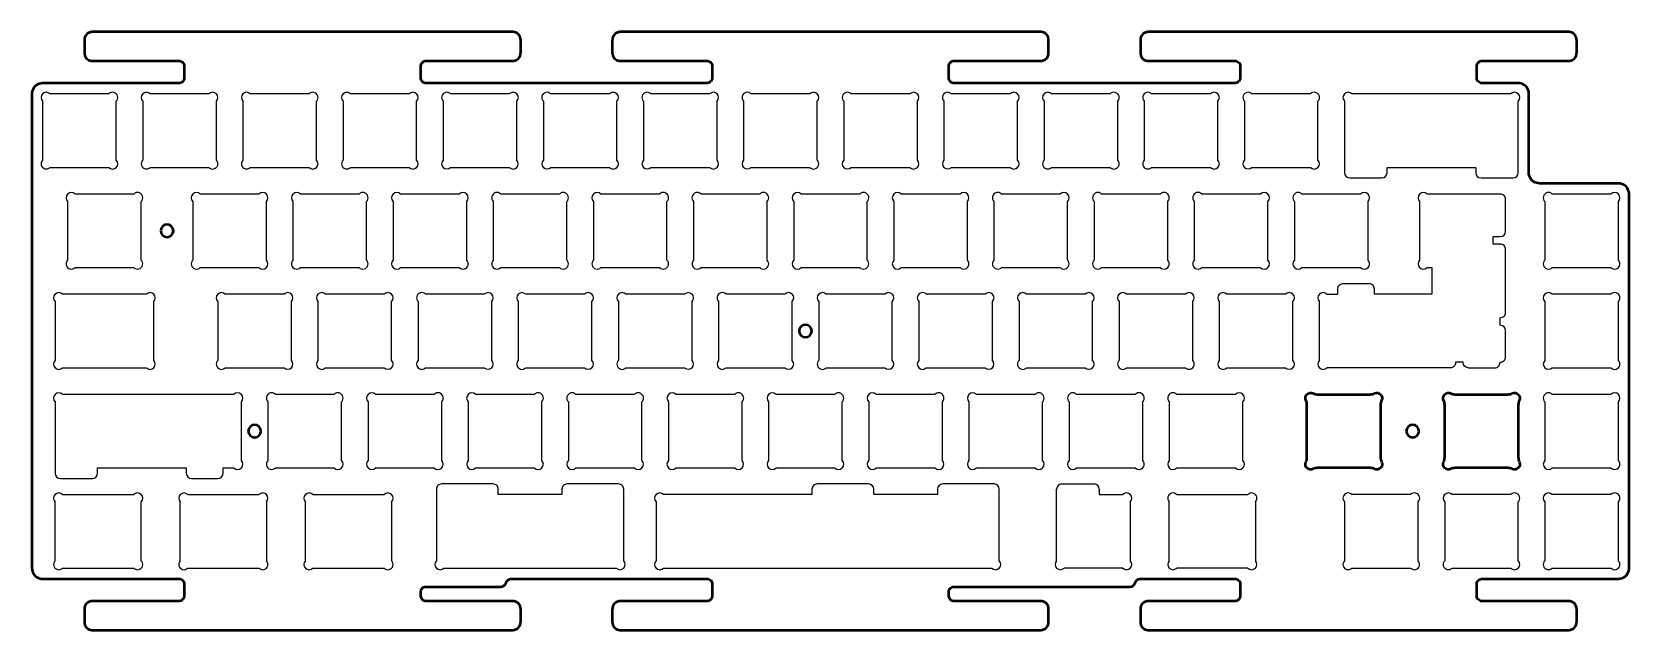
# Model space of a CAD drawing. Header units: millimetres. Extents: x 65 to 369, y 133 to 247.
import ezdxf

# ---------------------------------------------------------------- set-up
doc = ezdxf.new("R2010")
doc.units = ezdxf.units.MM
doc.header["$LTSCALE"] = 0.75
doc.layers.add('Visible', color=7, linetype='Continuous', lineweight=50)

msp = doc.modelspace()

# ---------------------------------------------------------------- linework, layer by layer
for p, q in [((346.44, 235.31), (316.22, 235.31)), ((314.81, 233.89), (314.81, 220.31)), ((347.86, 220.31), (347.86, 233.89)), ((315.81, 219.31), (321.89, 219.31)), ((322.89, 220.31), (322.89, 221.31)), ((322.89, 221.31), (339.77, 221.31)), ((339.77, 221.31), (339.77, 220.31)), ((340.77, 219.31), (346.86, 219.31)), ((69.54, 195.79), (69.54, 184.62)), ((86.89, 197.21), (70.95, 197.21)), ((88.3, 184.62), (88.3, 195.79)), ((70.95, 183.21), (86.89, 183.21)), ((69.54, 176.74), (69.54, 163.16)), ((103.56, 178.16), (70.95, 178.16)), ((104.97, 165.57), (104.97, 176.74)), ((77.63, 163.16), (77.63, 164.16)), ((77.63, 164.16), (94.5, 164.16)), ((94.5, 164.16), (94.5, 163.16)), ((101.5, 163.16), (101.5, 164.16)), ((101.5, 164.16), (103.56, 164.16)), ((70.54, 162.16), (76.63, 162.16)), ((95.5, 162.16), (100.5, 162.16)), ((224.26, 161.11), (214.5, 161.11)), ((248.14, 161.11), (238.38, 161.11)), ((261.04, 161.11), (267.16, 161.11)), ((70.95, 159.11), (84.51, 159.11)), ((94.77, 159.11), (108.32, 159.11)), ((118.58, 159.11), (132.13, 159.11)), ((213.5, 159.11), (185.26, 159.11)), ((213.5, 160.11), (213.5, 159.11)), ((225.26, 159.11), (225.26, 160.11)), ((237.38, 159.11), (225.26, 159.11)), ((237.38, 160.11), (237.38, 159.11)), ((249.14, 146.52), (249.14, 160.11)), ((260.04, 146.52), (260.04, 160.11)), ((268.16, 160.11), (268.16, 159.11)), ((268.16, 159.11), (272.63, 159.11)), ((282.88, 159.11), (296.44, 159.11)), ((69.54, 146.52), (69.54, 157.69)), ((85.92, 146.52), (85.92, 157.69)), ((93.35, 146.52), (93.35, 157.69)), ((109.73, 157.69), (109.73, 146.52)), ((117.16, 146.52), (117.16, 157.69)), ((133.54, 157.69), (133.54, 146.52)), ((183.84, 157.69), (183.84, 146.52)), ((274.04, 157.69), (274.04, 146.52)), ((281.47, 146.52), (281.47, 157.69)), ((297.85, 157.69), (297.85, 146.52)), ((70.95, 145.11), (84.51, 145.11)), ((94.77, 145.11), (108.32, 145.11)), ((118.58, 145.11), (132.13, 145.11)), ((185.26, 145.11), (247.72, 145.11)), ((272.63, 145.11), (261.46, 145.11)), ((296.44, 145.11), (282.88, 145.11))]:
    msp.add_line(p, q)
at = {"linetype": 'Continuous'}
for points in [[(68.57, 221.31), (79.74, 221.31, 1), (81.16, 222.72), (81.16, 233.89, 1), (79.74, 235.31), (68.57, 235.31, 1), (67.16, 233.89), (67.16, 222.72, 1)], [(87.62, 221.31), (98.79, 221.31, 1), (100.21, 222.72), (100.21, 233.89, 1), (98.79, 235.31), (87.62, 235.31, 1), (86.21, 233.89), (86.21, 222.72, 1)], [(106.67, 221.31), (117.84, 221.31, 1), (119.26, 222.72), (119.26, 233.89, 1), (117.84, 235.31), (106.67, 235.31, 1), (105.26, 233.89), (105.26, 222.72, 1)], [(125.72, 221.31), (136.89, 221.31, 1), (138.31, 222.72), (138.31, 233.89, 1), (136.89, 235.31), (125.72, 235.31, 1), (124.31, 233.89), (124.31, 222.72, 1)], [(144.77, 221.31), (155.94, 221.31, 1), (157.36, 222.72), (157.36, 233.89, 1), (155.94, 235.31), (144.77, 235.31, 1), (143.36, 233.89), (143.36, 222.72, 1)], [(163.82, 221.31), (174.99, 221.31, 1), (176.41, 222.72), (176.41, 233.89, 1), (174.99, 235.31), (163.82, 235.31, 1), (162.41, 233.89), (162.41, 222.72, 1)], [(182.87, 221.31), (194.04, 221.31, 1), (195.46, 222.72), (195.46, 233.89, 1), (194.04, 235.31), (182.87, 235.31, 1), (181.46, 233.89), (181.46, 222.72, 1)], [(201.92, 221.31), (213.09, 221.31, 1), (214.51, 222.72), (214.51, 233.89, 1), (213.09, 235.31), (201.92, 235.31, 1), (200.51, 233.89), (200.51, 222.72, 1)], [(220.97, 221.31), (232.14, 221.31, 1), (233.56, 222.72), (233.56, 233.89, 1), (232.14, 235.31), (220.97, 235.31, 1), (219.56, 233.89), (219.56, 222.72, 1)], [(240.02, 221.31), (251.19, 221.31, 1), (252.61, 222.72), (252.61, 233.89, 1), (251.19, 235.31), (240.02, 235.31, 1), (238.61, 233.89), (238.61, 222.72, 1)], [(259.07, 221.31), (270.24, 221.31, 1), (271.66, 222.72), (271.66, 233.89, 1), (270.24, 235.31), (259.07, 235.31, 1), (257.66, 233.89), (257.66, 222.72, 1)], [(278.12, 221.31), (289.29, 221.31, 1), (290.71, 222.72), (290.71, 233.89, 1), (289.29, 235.31), (278.12, 235.31, 1), (276.71, 233.89), (276.71, 222.72, 1)], [(297.17, 221.31), (308.34, 221.31, 1), (309.76, 222.72), (309.76, 233.89, 1), (308.34, 235.31), (297.17, 235.31, 1), (295.76, 233.89), (295.76, 222.72, 1)], [(73.33, 202.26), (84.51, 202.26, 1), (85.92, 203.67), (85.92, 214.84, 1), (84.51, 216.26), (73.33, 216.26, 1), (71.92, 214.84), (71.92, 203.67, 1)], [(97.15, 202.26), (108.32, 202.26, 1), (109.73, 203.67), (109.73, 214.84, 1), (108.32, 216.26), (97.15, 216.26, 1), (95.73, 214.84), (95.73, 203.67, 1)], [(116.2, 202.26), (127.37, 202.26, 1), (128.78, 203.67), (128.78, 214.84, 1), (127.37, 216.26), (116.2, 216.26, 1), (114.78, 214.84), (114.78, 203.67, 1)], [(135.25, 202.26), (146.42, 202.26, 1), (147.83, 203.67), (147.83, 214.84, 1), (146.42, 216.26), (135.25, 216.26, 1), (133.83, 214.84), (133.83, 203.67, 1)], [(154.3, 202.26), (165.47, 202.26, 1), (166.88, 203.67), (166.88, 214.84, 1), (165.47, 216.26), (154.3, 216.26, 1), (152.88, 214.84), (152.88, 203.67, 1)], [(173.35, 202.26), (184.52, 202.26, 1), (185.93, 203.67), (185.93, 214.84, 1), (184.52, 216.26), (173.35, 216.26, 1), (171.93, 214.84), (171.93, 203.67, 1)], [(192.4, 202.26), (203.57, 202.26, 1), (204.98, 203.67), (204.98, 214.84, 1), (203.57, 216.26), (192.4, 216.26, 1), (190.98, 214.84), (190.98, 203.67, 1)], [(211.45, 202.26), (222.62, 202.26, 1), (224.03, 203.67), (224.03, 214.84, 1), (222.62, 216.26), (211.45, 216.26, 1), (210.03, 214.84), (210.03, 203.67, 1)], [(230.5, 202.26), (241.67, 202.26, 1), (243.08, 203.67), (243.08, 214.84, 1), (241.67, 216.26), (230.5, 216.26, 1), (229.08, 214.84), (229.08, 203.67, 1)], [(249.55, 202.26), (260.72, 202.26, 1), (262.13, 203.67), (262.13, 214.84, 1), (260.72, 216.26), (249.55, 216.26, 1), (248.13, 214.84), (248.13, 203.67, 1)], [(268.6, 202.26), (279.77, 202.26, 1), (281.18, 203.67), (281.18, 214.84, 1), (279.77, 216.26), (268.6, 216.26, 1), (267.18, 214.84), (267.18, 203.67, 1)], [(287.65, 202.26), (298.82, 202.26, 1), (300.23, 203.67), (300.23, 214.84, 1), (298.82, 216.26), (287.65, 216.26, 1), (286.23, 214.84), (286.23, 203.67, 1)], [(306.7, 202.26), (317.87, 202.26, 1), (319.28, 203.67), (319.28, 214.84, 1), (317.87, 216.26), (306.7, 216.26, 1), (305.28, 214.84), (305.28, 203.67, 1)], [(354.32, 202.26), (365.49, 202.26, 1), (366.91, 203.67), (366.91, 214.84, 1), (365.49, 216.26), (354.32, 216.26, 1), (352.91, 214.84), (352.91, 203.67, 1)], [(101.91, 183.21), (113.08, 183.21, 1), (114.49, 184.62), (114.49, 195.79, 1), (113.08, 197.21), (101.91, 197.21, 1), (100.49, 195.79), (100.49, 184.62, 1)], [(120.96, 183.21), (132.13, 183.21, 1), (133.54, 184.62), (133.54, 195.79, 1), (132.13, 197.21), (120.96, 197.21, 1), (119.54, 195.79), (119.54, 184.62, 1)], [(140.01, 183.21), (151.18, 183.21, 1), (152.59, 184.62), (152.59, 195.79, 1), (151.18, 197.21), (140.01, 197.21, 1), (138.59, 195.79), (138.59, 184.62, 1)], [(159.06, 183.21), (170.23, 183.21, 1), (171.64, 184.62), (171.64, 195.79, 1), (170.23, 197.21), (159.06, 197.21, 1), (157.64, 195.79), (157.64, 184.62, 1)], [(178.11, 183.21), (189.28, 183.21, 1), (190.69, 184.62), (190.69, 195.79, 1), (189.28, 197.21), (178.11, 197.21, 1), (176.69, 195.79), (176.69, 184.62, 1)], [(197.16, 183.21), (208.33, 183.21, 1), (209.74, 184.62), (209.74, 195.79, 1), (208.33, 197.21), (197.16, 197.21, 1), (195.74, 195.79), (195.74, 184.62, 1)], [(216.21, 183.21), (227.38, 183.21, 1), (228.79, 184.62), (228.79, 195.79, 1), (227.38, 197.21), (216.21, 197.21, 1), (214.79, 195.79), (214.79, 184.62, 1)], [(235.26, 183.21), (246.43, 183.21, 1), (247.84, 184.62), (247.84, 195.79, 1), (246.43, 197.21), (235.26, 197.21, 1), (233.84, 195.79), (233.84, 184.62, 1)], [(254.31, 183.21), (265.48, 183.21, 1), (266.89, 184.62), (266.89, 195.79, 1), (265.48, 197.21), (254.31, 197.21, 1), (252.89, 195.79), (252.89, 184.62, 1)], [(273.36, 183.21), (284.53, 183.21, 1), (285.94, 184.62), (285.94, 195.79, 1), (284.53, 197.21), (273.36, 197.21, 1), (271.94, 195.79), (271.94, 184.62, 1)], [(292.41, 183.21), (303.58, 183.21, 1), (304.99, 184.62), (304.99, 195.79, 1), (303.58, 197.21), (292.41, 197.21, 1), (290.99, 195.79), (290.99, 184.62, 1)], [(354.32, 183.21), (365.49, 183.21, 1), (366.91, 184.62), (366.91, 195.79, 1), (365.49, 197.21), (354.32, 197.21, 1), (352.91, 195.79), (352.91, 184.62, 1)], [(111.43, 164.16), (122.61, 164.16, 1), (124.02, 165.57), (124.02, 176.74, 1), (122.61, 178.16), (111.43, 178.16, 1), (110.02, 176.74), (110.02, 165.57, 1)], [(130.48, 164.16), (141.66, 164.16, 1), (143.07, 165.57), (143.07, 176.74, 1), (141.66, 178.16), (130.48, 178.16, 1), (129.07, 176.74), (129.07, 165.57, 1)], [(149.53, 164.16), (160.71, 164.16, 1), (162.12, 165.57), (162.12, 176.74, 1), (160.71, 178.16), (149.53, 178.16, 1), (148.12, 176.74), (148.12, 165.57, 1)], [(168.58, 164.16), (179.76, 164.16, 1), (181.17, 165.57), (181.17, 176.74, 1), (179.76, 178.16), (168.58, 178.16, 1), (167.17, 176.74), (167.17, 165.57, 1)], [(187.63, 164.16), (198.81, 164.16, 1), (200.22, 165.57), (200.22, 176.74, 1), (198.81, 178.16), (187.63, 178.16, 1), (186.22, 176.74), (186.22, 165.57, 1)], [(206.68, 164.16), (217.86, 164.16, 1), (219.27, 165.57), (219.27, 176.74, 1), (217.86, 178.16), (206.68, 178.16, 1), (205.27, 176.74), (205.27, 165.57, 1)], [(225.73, 164.16), (236.91, 164.16, 1), (238.32, 165.57), (238.32, 176.74, 1), (236.91, 178.16), (225.73, 178.16, 1), (224.32, 176.74), (224.32, 165.57, 1)], [(244.78, 164.16), (255.96, 164.16, 1), (257.37, 165.57), (257.37, 176.74, 1), (255.96, 178.16), (244.78, 178.16, 1), (243.37, 176.74), (243.37, 165.57, 1)], [(263.83, 164.16), (275.01, 164.16, 1), (276.42, 165.57), (276.42, 176.74, 1), (275.01, 178.16), (263.83, 178.16, 1), (262.42, 176.74), (262.42, 165.57, 1)], [(282.88, 164.16), (294.06, 164.16, 1), (295.47, 165.57), (295.47, 176.74, 1), (294.06, 178.16), (282.88, 178.16, 1), (281.47, 176.74), (281.47, 165.57, 1)], [(354.32, 164.16), (365.49, 164.16, 1), (366.91, 165.57), (366.91, 176.74, 1), (365.49, 178.16), (354.32, 178.16, 1), (352.91, 176.74), (352.91, 165.57, 1)], [(316.22, 145.11), (327.39, 145.11, 1), (328.81, 146.52), (328.81, 157.69, 1), (327.39, 159.11), (316.22, 159.11, 1), (314.81, 157.69), (314.81, 146.52, 1)], [(335.27, 145.11), (346.44, 145.11, 1), (347.86, 146.52), (347.86, 157.69, 1), (346.44, 159.11), (335.27, 159.11, 1), (333.86, 157.69), (333.86, 146.52, 1)], [(354.32, 145.11), (365.49, 145.11, 1), (366.91, 146.52), (366.91, 157.69, 1), (365.49, 159.11), (354.32, 159.11, 1), (352.91, 157.69), (352.91, 146.52, 1)]]:
    msp.add_lwpolyline(points, format="xyb", close=True, dxfattribs=at)
for points in [[(338.31, 183.21), (343.39, 183.21, 0.414214), (344.39, 184.21), (344.39, 184.29), (344.44, 184.29, 0.414214), (345.44, 185.29), (345.44, 190.3, 0.412767), (344.44, 191.29), (344.39, 191.29), (344.39, 192.73), (344.44, 192.73, 0.414214), (345.44, 193.73), (345.44, 205.73, 0.414214), (344.44, 206.73), (343.09, 206.73), (343.09, 208.17), (344.44, 208.17, 0.412767), (345.44, 209.16), (345.44, 215.26, 0.414214), (344.44, 216.26), (330.51, 216.26)], [(311.46, 197.21), (313.51, 197.21), (313.51, 198.21, -0.414214), (314.51, 199.21), (317.01, 199.21), (319.48, 199.21)], [(338.31, 183.21, -0.401509), (337.35, 184.21), (337.35, 184.29), (335.95, 184.29), (335.95, 184.21, -0.414214), (334.95, 183.21), (311.46, 183.21)], [(177.7, 146.52), (177.7, 160.11, 0.414214), (176.7, 161.11), (166.94, 161.11, 0.414214), (165.94, 160.11), (165.94, 159.11), (153.83, 159.11), (153.83, 160.11, 0.414214), (152.83, 161.11), (143.06, 161.11, 0.414214), (142.06, 160.11), (142.06, 146.52)]]:
    msp.add_lwpolyline(points, format="xyb")
for points in [[(329.09, 214.84), (329.09, 203.67)], [(330.51, 202.26), (331.44, 202.26), (331.44, 197.21), (320.48, 197.21), (320.48, 198.21)], [(310.04, 184.62), (310.04, 195.79)], [(143.48, 145.11), (176.29, 145.11)]]:
    msp.add_lwpolyline(points)
for centre, start, end in [((315.51, 234.6), 45, 225), ((347.15, 234.6), 315, 135), ((329.8, 215.55), 45, 225), ((329.8, 202.96), 135, 315), ((70.25, 196.5), 45, 225), ((87.6, 196.5), 315, 135), ((310.75, 196.5), 45, 225), ((70.25, 183.91), 135, 315), ((87.6, 183.91), 225, 45), ((310.75, 183.91), 135, 315), ((70.25, 177.45), 45, 225), ((104.26, 177.45), 315, 135), ((104.26, 164.86), 225, 45), ((70.25, 158.4), 45.0009, 225), ((85.21, 158.4), 315, 134.9999), ((94.06, 158.4), 45.0009, 225), ((109.03, 158.4), 315, 134.9999), ((117.87, 158.4), 45.0001, 224.9986), ((132.84, 158.4), 315, 134.9999), ((184.55, 158.4), 45, 225), ((273.33, 158.4), 315, 135), ((282.18, 158.4), 44.9992, 225), ((297.14, 158.4), 315, 135.0001), ((70.25, 145.81), 135, 315.0009), ((85.21, 145.81), 224.9999, 45), ((94.06, 145.81), 135, 315.0008), ((109.03, 145.81), 224.9999, 45), ((117.87, 145.81), 135.0001, 315), ((132.84, 145.81), 224.9999, 45), ((142.77, 145.81), 135, 315), ((176.99, 145.81), 225, 45), ((184.55, 145.81), 135, 315), ((248.43, 145.81), 225.0004, 45), ((260.75, 145.81), 135, 315), ((273.33, 145.81), 225, 45), ((282.18, 145.81), 135, 314.9993), ((297.14, 145.81), 225.0001, 45)]:
    msp.add_arc(centre, 1, start, end, dxfattribs=at)
for centre, start, end in [((315.81, 220.31), 180, 270), ((321.89, 220.31), 270, 360), ((340.77, 220.31), 180, 270), ((346.86, 220.31), 270, 0), ((319.48, 198.21), 0, 90.0455), ((70.54, 163.16), 180, 270), ((76.63, 163.16), 270, 360), ((95.5, 163.16), 180, 270), ((100.5, 163.16), 270, 0), ((214.5, 160.11), 90, 180), ((224.26, 160.11), 0, 90), ((238.38, 160.11), 90, 180), ((248.14, 160.11), 0, 90), ((261.04, 160.11), 90, 180), ((267.16, 160.11), 360, 90)]:
    msp.add_arc(centre, 1, start, end)
at = {"layer": 'Visible'}
for p, q in [((309.66, 178.16), (319.66, 178.16)), ((335.86, 178.16), (345.86, 178.16)), ((307.66, 166.16), (307.66, 176.16)), ((321.66, 176.16), (321.66, 166.16)), ((333.86, 166.16), (333.86, 176.16)), ((347.86, 176.16), (347.86, 166.16)), ((319.66, 164.16), (309.66, 164.16)), ((345.86, 164.16), (335.86, 164.16))]:
    msp.add_line(p, q, dxfattribs=at)
at = {"layer": 'Visible', "extrusion": (0, 0, -1)}
for centre in [(-90.83, 209.26), (-212.27, 190.21), (-107.49, 171.16), (-327.76, 171.16)]:
    msp.add_circle(centre, 1.2, dxfattribs=at)
for centre, start, end in [((-308.37, 177.45), 334.4712, 115.5288), ((-320.96, 177.45), 64.4712, 205.5288), ((-334.56, 177.45), 334.4712, 115.5288), ((-347.15, 177.45), 64.4712, 205.5288), ((-308.37, 164.86), 244.4712, 25.5288), ((-320.96, 164.86), 154.4712, 295.5288), ((-334.56, 164.86), 244.4712, 25.5288), ((-347.15, 164.86), 154.4712, 295.5288)]:
    msp.add_arc(centre, 1, start, end, dxfattribs=at)
at = {"layer": 'Visible'}
for centre, start, end in [((305.66, 176.16), 0, 25.5288), ((309.66, 180.16), 244.4712, 270), ((319.66, 180.16), 270, 295.5288), ((323.66, 176.16), 154.4712, 180), ((331.86, 176.16), 0, 25.5288), ((335.86, 180.16), 244.4712, 270), ((345.86, 180.16), 270, 295.5288), ((349.86, 176.16), 154.4712, 180), ((305.66, 166.16), 334.4712, 0), ((309.66, 162.16), 90, 115.5288), ((319.66, 162.16), 64.4712, 90), ((323.66, 166.16), 180, 205.5288), ((331.86, 166.16), 334.4712, 0), ((335.86, 162.16), 90, 115.5288), ((345.86, 162.16), 64.4712, 90), ((349.86, 166.16), 180, 205.5288)]:
    msp.add_arc(centre, 2, start, end, dxfattribs=at)
msp.add_open_spline([(194.53, 238.33), (194.53, 238.75), (194.53, 239.16), (194.53, 239.54), (194.53, 239.74), (194.53, 239.92), (194.53, 240.09), (194.53, 240.2), (194.53, 240.3), (194.53, 240.4), (194.53, 240.46), (194.53, 240.51), (194.53, 240.58), (194.53, 240.64), (194.53, 240.72), (194.51, 240.79), (194.47, 241), (194.34, 241.2), (194.21, 241.32), (194.03, 241.48), (193.77, 241.58), (193.53, 241.58), (190.31, 241.58), (187.09, 241.58), (184.31, 241.58), (182.92, 241.58), (181.64, 241.58), (180.53, 241.58), (180.1, 241.58), (179.69, 241.58), (179.31, 241.58), (179.01, 241.58), (178.67, 241.58), (178.28, 241.58), (178.02, 241.58), (177.75, 241.58), (177.48, 241.58), (177.35, 241.58), (177.24, 241.58), (177.03, 241.58), (176.96, 241.58), (176.89, 241.59), (176.81, 241.6), (176.52, 241.64), (176.19, 241.82), (176.01, 241.98), (175.87, 242.12), (175.76, 242.26), (175.68, 242.44), (175.63, 242.53), (175.6, 242.63), (175.57, 242.74), (175.56, 242.79), (175.55, 242.85), (175.54, 242.9), (175.54, 242.94), (175.54, 242.97), (175.53, 243.01), (175.53, 243.03), (175.53, 243.05), (175.53, 243.08), (175.53, 243.08), (175.53, 243.08), (175.53, 243.08), (175.53, 243.12), (175.53, 243.16), (175.53, 243.19), (175.53, 243.27), (175.53, 243.33), (175.53, 243.42), (175.53, 244.04), (175.53, 244.39), (175.53, 244.68), (175.53, 244.82), (175.53, 244.96), (175.53, 245.1), (175.53, 245.2), (175.53, 245.31), (175.53, 245.43), (175.53, 245.48), (175.53, 245.53), (175.53, 245.58), (175.53, 245.65), (175.54, 245.76), (175.56, 245.85), (175.62, 246.17), (175.84, 246.58), (176.19, 246.82), (176.47, 247.01), (176.79, 247.08), (177.03, 247.08), (190.59, 247.08), (204.14, 247.08), (217.53, 247.08), (224.22, 247.08), (230.87, 247.08), (237.45, 247.08), (240.74, 247.08), (244.02, 247.08), (247.27, 247.08), (248.9, 247.08), (250.53, 247.08), (252.14, 247.08), (252.95, 247.08), (253.76, 247.08), (254.57, 247.08), (254.97, 247.08), (255.36, 247.08), (255.78, 247.08), (256.03, 247.08), (256.32, 247.08), (256.56, 247.08), (256.71, 247.08), (256.79, 247.08), (257.03, 247.08), (257.06, 247.08), (257.09, 247.08), (257.11, 247.08), (257.43, 247.06), (257.79, 246.93), (258.07, 246.66), (258.21, 246.53), (258.33, 246.36), (258.41, 246.17), (258.45, 246.08), (258.48, 245.98), (258.5, 245.88), (258.51, 245.83), (258.52, 245.77), (258.53, 245.71), (258.53, 245.68), (258.53, 245.64), (258.53, 245.6), (258.53, 245.6), (258.53, 245.59), (258.53, 245.58), (258.53, 245.51), (258.53, 245.45), (258.53, 245.4), (258.53, 245.28), (258.53, 245.23), (258.53, 245.11), (258.53, 244.53), (258.53, 244.23), (258.53, 243.96), (258.53, 243.83), (258.53, 243.71), (258.53, 243.57), (258.53, 243.48), (258.53, 243.38), (258.53, 243.27), (258.53, 243.21), (258.53, 243.14), (258.53, 243.08), (258.53, 243.01), (258.53, 242.91), (258.51, 242.81), (258.46, 242.53), (258.28, 242.21), (258.1, 242.02), (257.91, 241.84), (257.67, 241.7), (257.41, 241.63), (257.28, 241.6), (257.16, 241.58), (257.03, 241.58), (253.79, 241.58), (250.55, 241.58), (247.78, 241.58), (246.39, 241.58), (245.12, 241.58), (244.03, 241.58), (243.63, 241.58), (243.25, 241.58), (242.9, 241.58), (242.6, 241.58), (242.24, 241.58), (241.84, 241.58), (241.57, 241.58), (241.28, 241.58), (241, 241.58), (240.86, 241.58), (240.75, 241.58), (240.53, 241.58), (240.47, 241.58), (240.41, 241.58), (240.35, 241.56), (240.14, 241.52), (239.91, 241.38), (239.79, 241.25), (239.62, 241.06), (239.53, 240.8), (239.53, 240.58), (239.53, 240.17), (239.53, 239.75), (239.53, 239.37), (239.53, 239.17), (239.53, 238.99), (239.53, 238.82), (239.53, 238.71), (239.53, 238.61), (239.53, 238.51), (239.53, 238.45), (239.53, 238.4), (239.53, 238.33), (239.53, 238.27), (239.54, 238.19), (239.55, 238.12), (239.6, 237.92), (239.73, 237.71), (239.86, 237.59), (240.04, 237.43), (240.29, 237.33), (240.53, 237.33), (249.66, 237.33), (258.79, 237.33), (267.75, 237.33), (272.22, 237.33), (276.65, 237.33), (281.02, 237.33), (283.2, 237.33), (285.37, 237.33), (287.51, 237.33), (288.59, 237.33), (289.65, 237.33), (290.72, 237.33), (291.25, 237.33), (291.78, 237.33), (292.31, 237.33), (292.59, 237.33), (292.89, 237.33), (293.2, 237.33), (293.38, 237.33), (293.55, 237.33), (293.69, 237.33), (293.76, 237.33), (293.84, 237.33), (293.97, 237.33), (293.99, 237.33), (294.03, 237.33), (294.05, 237.33), (294.36, 237.36), (294.7, 237.57), (294.86, 237.88), (294.93, 238.03), (294.97, 238.19), (294.97, 238.33), (294.97, 238.77), (294.97, 239.22), (294.97, 239.6), (294.97, 239.8), (294.97, 239.98), (294.97, 240.13), (294.97, 240.24), (294.97, 240.34), (294.97, 240.45), (294.97, 240.49), (294.97, 240.53), (294.97, 240.58), (294.97, 240.64), (294.96, 240.72), (294.94, 240.81), (294.89, 241.04), (294.68, 241.34), (294.41, 241.48), (294.25, 241.55), (294.09, 241.58), (293.97, 241.58), (290.74, 241.58), (287.52, 241.58), (284.74, 241.58), (283.35, 241.58), (282.08, 241.58), (280.96, 241.58), (280.53, 241.58), (280.12, 241.58), (279.74, 241.58), (279.45, 241.58), (279.1, 241.58), (278.71, 241.58), (278.45, 241.58), (278.18, 241.58), (277.91, 241.58), (277.78, 241.58), (277.67, 241.58), (277.47, 241.58), (277.39, 241.58), (277.32, 241.59), (277.25, 241.6), (276.96, 241.64), (276.62, 241.82), (276.44, 241.98), (276.3, 242.12), (276.19, 242.26), (276.11, 242.44), (276.07, 242.53), (276.03, 242.63), (276.01, 242.74), (275.99, 242.79), (275.98, 242.85), (275.98, 242.9), (275.97, 242.94), (275.97, 242.97), (275.97, 243.01), (275.97, 243.03), (275.97, 243.05), (275.97, 243.08), (275.97, 243.08), (275.97, 243.08), (275.97, 243.08), (275.97, 243.12), (275.97, 243.16), (275.97, 243.19), (275.97, 243.27), (275.97, 243.33), (275.97, 243.42), (275.97, 244.04), (275.97, 244.39), (275.97, 244.68), (275.97, 244.82), (275.97, 244.96), (275.97, 245.1), (275.97, 245.2), (275.97, 245.31), (275.97, 245.43), (275.97, 245.48), (275.97, 245.53), (275.97, 245.58), (275.97, 245.65), (275.97, 245.76), (275.99, 245.85), (276.05, 246.17), (276.27, 246.58), (276.62, 246.82), (276.9, 247.01), (277.22, 247.08), (277.47, 247.08), (291.02, 247.08), (304.58, 247.08), (317.96, 247.08), (324.65, 247.08), (331.3, 247.08), (337.88, 247.08), (341.18, 247.08), (344.45, 247.08), (347.71, 247.08), (349.34, 247.08), (350.96, 247.08), (352.58, 247.08), (353.39, 247.08), (354.2, 247.08), (355, 247.08), (355.41, 247.08), (355.8, 247.08), (356.21, 247.08), (356.46, 247.08), (356.76, 247.08), (357, 247.08), (357.15, 247.08), (357.23, 247.08), (357.47, 247.08), (357.49, 247.08), (357.53, 247.08), (357.55, 247.08), (357.86, 247.06), (358.22, 246.93), (358.5, 246.66), (358.64, 246.53), (358.76, 246.36), (358.84, 246.17), (358.88, 246.08), (358.91, 245.98), (358.93, 245.88), (358.95, 245.83), (358.95, 245.77), (358.96, 245.71), (358.96, 245.68), (358.96, 245.64), (358.97, 245.6), (358.97, 245.6), (358.97, 245.59), (358.97, 245.58), (358.97, 245.51), (358.97, 245.45), (358.97, 245.4), (358.97, 245.29), (358.97, 245.23), (358.97, 245.12), (358.97, 244.5), (358.97, 244.2), (358.97, 243.94), (358.97, 243.81), (358.97, 243.69), (358.97, 243.56), (358.97, 243.46), (358.97, 243.35), (358.97, 243.23), (358.97, 243.18), (358.97, 243.14), (358.97, 243.08), (358.97, 243.01), (358.96, 242.91), (358.94, 242.81), (358.88, 242.49), (358.66, 242.08), (358.31, 241.84), (358.03, 241.65), (357.71, 241.58), (357.47, 241.58), (354.23, 241.58), (350.99, 241.58), (348.21, 241.58), (346.83, 241.58), (345.56, 241.58), (344.46, 241.58), (344.06, 241.58), (343.69, 241.58), (343.34, 241.58), (343.03, 241.58), (342.67, 241.58), (342.27, 241.58), (342, 241.58), (341.72, 241.58), (341.44, 241.58), (341.3, 241.58), (341.19, 241.58), (340.97, 241.58), (340.91, 241.58), (340.84, 241.58), (340.78, 241.56), (340.57, 241.52), (340.34, 241.38), (340.23, 241.25), (340.05, 241.06), (339.97, 240.8), (339.97, 240.58), (339.97, 240.14), (339.97, 239.7), (339.97, 239.31), (339.97, 239.12), (339.97, 238.94), (339.97, 238.78), (339.97, 238.67), (339.97, 238.57), (339.97, 238.47), (339.97, 238.42), (339.97, 238.39), (339.97, 238.33), (339.97, 238.27), (339.97, 238.19), (339.99, 238.11), (340.05, 237.87), (340.25, 237.57), (340.52, 237.44), (340.68, 237.36), (340.84, 237.33), (340.97, 237.33), (342.38, 237.33), (343.8, 237.33), (344.97, 237.33), (345.56, 237.33), (346.09, 237.33), (346.52, 237.33), (346.74, 237.33), (346.92, 237.33), (347.15, 237.33), (347.31, 237.33), (347.48, 237.33), (347.65, 237.33), (347.73, 237.33), (347.78, 237.33), (347.88, 237.33), (347.95, 237.33), (348.04, 237.33), (348.12, 237.32), (348.48, 237.27), (348.98, 237.08), (349.34, 236.7), (349.7, 236.31), (349.86, 235.79), (349.88, 235.42), (349.88, 235.39), (349.88, 235.36), (349.88, 235.33), (349.88, 232.41), (349.88, 229.49), (349.88, 226.95), (349.88, 225.68), (349.88, 224.51), (349.88, 223.47), (349.88, 223.08), (349.88, 222.7), (349.88, 222.35), (349.88, 222.07), (349.88, 221.77), (349.88, 221.41), (349.88, 221.18), (349.88, 220.93), (349.88, 220.68), (349.88, 220.56), (349.88, 220.46), (349.88, 220.28), (349.88, 220.21), (349.89, 220.13), (349.89, 220.06), (349.93, 219.71), (350.12, 219.28), (350.33, 219.02), (350.5, 218.81), (350.66, 218.69), (350.85, 218.57), (351.16, 218.38), (351.53, 218.28), (351.88, 218.28), (355.09, 218.28), (358.3, 218.28), (360.8, 218.28), (362.05, 218.28), (363.13, 218.28), (363.94, 218.28), (364.24, 218.28), (364.51, 218.28), (364.86, 218.28), (365.15, 218.28), (365.48, 218.28), (365.82, 218.28), (366.08, 218.28), (366.35, 218.28), (366.62, 218.28), (366.71, 218.28), (366.8, 218.28), (366.93, 218.28), (367.01, 218.28), (367.09, 218.28), (367.16, 218.27), (367.52, 218.23), (368.02, 218.04), (368.38, 217.66), (368.75, 217.28), (368.91, 216.75), (368.93, 216.39), (368.93, 216.35), (368.93, 216.31), (368.93, 216.28), (368.93, 204.32), (368.93, 192.36), (368.93, 180.47), (368.93, 174.52), (368.93, 168.59), (368.93, 162.69), (368.93, 159.74), (368.93, 156.79), (368.93, 153.86), (368.93, 152.39), (368.93, 150.92), (368.93, 149.46), (368.93, 148.73), (368.93, 147.99), (368.93, 147.26), (368.93, 146.9), (368.93, 146.53), (368.93, 146.17), (368.93, 145.97), (368.93, 145.78), (368.93, 145.56), (368.93, 145.46), (368.93, 145.34), (368.93, 145.25), (368.93, 145.2), (368.93, 145.17), (368.93, 145.08), (368.93, 145.06), (368.93, 145.03), (368.93, 145.01), (368.91, 144.5), (368.65, 143.9), (368.19, 143.52), (367.81, 143.22), (367.34, 143.08), (366.93, 143.08), (362.5, 143.08), (358.06, 143.08), (353.71, 143.08), (351.54, 143.08), (349.38, 143.08), (347.26, 143.08), (346.2, 143.08), (345.15, 143.08), (344.1, 143.08), (343.58, 143.08), (343.06, 143.08), (342.54, 143.08), (342.28, 143.08), (342.03, 143.08), (341.77, 143.08), (341.6, 143.08), (341.42, 143.08), (341.25, 143.08), (341.17, 143.08), (341.12, 143.08), (341.04, 143.08), (341.02, 143.08), (341, 143.08), (340.97, 143.08), (340.94, 143.08), (340.9, 143.08), (340.88, 143.08), (340.57, 143.05), (340.23, 142.84), (340.07, 142.53), (340, 142.38), (339.97, 142.23), (339.97, 142.08), (339.97, 141.64), (339.97, 141.2), (339.97, 140.81), (339.97, 140.62), (339.97, 140.44), (339.97, 140.28), (339.97, 140.17), (339.97, 140.07), (339.97, 139.97), (339.97, 139.92), (339.97, 139.89), (339.97, 139.83), (339.97, 139.77), (339.97, 139.69), (339.99, 139.61), (340.05, 139.37), (340.25, 139.07), (340.52, 138.94), (340.68, 138.86), (340.84, 138.83), (340.97, 138.83), (344.4, 138.83), (347.83, 138.83), (350.58, 138.83), (351.96, 138.83), (353.16, 138.83), (354.11, 138.83), (354.52, 138.83), (354.85, 138.83), (355.31, 138.83), (355.61, 138.83), (355.96, 138.83), (356.31, 138.83), (356.59, 138.83), (356.87, 138.83), (357.15, 138.83), (357.24, 138.83), (357.33, 138.83), (357.47, 138.83), (357.54, 138.83), (357.62, 138.83), (357.69, 138.81), (357.98, 138.77), (358.37, 138.58), (358.61, 138.3), (358.75, 138.14), (358.83, 137.96), (358.88, 137.82), (358.91, 137.74), (358.93, 137.67), (358.94, 137.6), (358.95, 137.55), (358.96, 137.51), (358.96, 137.46), (358.96, 137.43), (358.96, 137.4), (358.97, 137.36), (358.97, 137.35), (358.97, 137.34), (358.97, 137.33), (358.97, 137.28), (358.97, 137.24), (358.97, 137.21), (358.97, 137.12), (358.97, 136.97), (358.97, 136.85), (358.97, 136.23), (358.97, 135.92), (358.97, 135.66), (358.97, 135.53), (358.97, 135.41), (358.97, 135.27), (358.97, 135.18), (358.97, 135.07), (358.97, 134.95), (358.97, 134.91), (358.97, 134.88), (358.97, 134.83), (358.97, 134.76), (358.96, 134.66), (358.94, 134.56), (358.88, 134.24), (358.66, 133.83), (358.31, 133.59), (358.03, 133.4), (357.71, 133.33), (357.47, 133.33), (343.91, 133.33), (330.35, 133.33), (316.97, 133.33), (310.28, 133.33), (303.63, 133.33), (297.05, 133.33), (293.76, 133.33), (290.48, 133.33), (287.22, 133.33), (285.6, 133.33), (283.97, 133.33), (282.35, 133.33), (281.54, 133.33), (280.74, 133.33), (279.93, 133.33), (279.53, 133.33), (279.13, 133.33), (278.72, 133.33), (278.47, 133.33), (278.17, 133.33), (277.94, 133.33), (277.78, 133.33), (277.7, 133.33), (277.47, 133.33), (277.44, 133.33), (277.4, 133.33), (277.38, 133.33), (277.07, 133.35), (276.71, 133.48), (276.43, 133.75), (276.29, 133.88), (276.17, 134.05), (276.09, 134.24), (276.05, 134.33), (276.02, 134.43), (276, 134.53), (275.98, 134.58), (275.98, 134.64), (275.97, 134.7), (275.97, 134.74), (275.97, 134.77), (275.97, 134.81), (275.97, 134.82), (275.97, 134.82), (275.97, 134.83), (275.97, 134.9), (275.97, 134.97), (275.97, 135.01), (275.97, 135.13), (275.97, 135.19), (275.97, 135.3), (275.97, 135.88), (275.97, 136.18), (275.97, 136.45), (275.97, 136.58), (275.97, 136.7), (275.97, 136.84), (275.97, 136.93), (275.97, 137.03), (275.97, 137.14), (275.97, 137.21), (275.97, 137.27), (275.97, 137.33), (275.97, 137.4), (275.97, 137.5), (275.99, 137.6), (276.04, 137.89), (276.22, 138.2), (276.4, 138.39), (276.59, 138.57), (276.83, 138.72), (277.09, 138.78), (277.22, 138.82), (277.34, 138.83), (277.47, 138.83), (280.7, 138.83), (283.94, 138.83), (286.72, 138.83), (288.1, 138.83), (289.38, 138.83), (290.47, 138.83), (290.87, 138.83), (291.25, 138.83), (291.59, 138.83), (291.9, 138.83), (292.26, 138.83), (292.66, 138.83), (292.93, 138.83), (293.22, 138.83), (293.49, 138.83), (293.63, 138.83), (293.74, 138.83), (293.97, 138.83), (294.02, 138.83), (294.09, 138.84), (294.15, 138.85), (294.36, 138.89), (294.59, 139.03), (294.7, 139.16), (294.88, 139.35), (294.97, 139.61), (294.97, 139.83), (294.97, 140.27), (294.97, 140.72), (294.97, 141.1), (294.97, 141.3), (294.97, 141.48), (294.97, 141.63), (294.97, 141.74), (294.97, 141.84), (294.97, 141.95), (294.97, 141.99), (294.97, 142.03), (294.97, 142.08), (294.97, 142.14), (294.96, 142.22), (294.94, 142.31), (294.89, 142.54), (294.68, 142.84), (294.41, 142.98), (294.25, 143.05), (294.09, 143.08), (293.97, 143.08), (290.48, 143.08), (286.98, 143.08), (283.96, 143.08), (282.44, 143.08), (281.04, 143.08), (279.81, 143.08), (279.31, 143.08), (278.83, 143.08), (278.39, 143.08), (278.07, 143.08), (277.7, 143.08), (277.29, 143.08), (277.01, 143.08), (276.72, 143.08), (276.44, 143.08), (276.3, 143.08), (276.19, 143.08), (275.97, 143.08), (275.91, 143.08), (275.85, 143.08), (275.78, 143.06), (275.6, 143.03), (275.4, 142.92), (275.29, 142.82), (275.14, 142.68), (275.04, 142.51), (275, 142.33), (274.94, 142.12), (274.81, 141.92), (274.64, 141.79), (274.47, 141.66), (274.25, 141.58), (274.03, 141.58), (268.36, 141.58), (262.69, 141.58), (257.09, 141.58), (254.28, 141.58), (251.5, 141.58), (248.74, 141.58), (247.36, 141.58), (245.98, 141.58), (244.62, 141.58), (243.93, 141.58), (243.25, 141.58), (242.57, 141.58), (242.23, 141.58), (241.89, 141.58), (241.55, 141.58), (241.37, 141.58), (241.19, 141.58), (241.01, 141.58), (240.88, 141.58), (240.73, 141.58), (240.64, 141.58), (240.61, 141.58), (240.58, 141.58), (240.53, 141.58), (240.53, 141.58), (240.52, 141.58), (240.51, 141.58), (240.42, 141.58), (240.38, 141.57), (240.31, 141.56), (240.02, 141.49), (239.74, 141.26), (239.62, 140.98), (239.56, 140.85), (239.53, 140.69), (239.53, 140.58), (239.53, 140.4), (239.53, 140.09), (239.53, 139.83), (239.53, 139.41), (239.83, 139.02), (240.2, 138.89), (240.31, 138.85), (240.42, 138.83), (240.53, 138.83), (243.96, 138.83), (247.4, 138.83), (250.15, 138.83), (251.52, 138.83), (252.73, 138.83), (253.68, 138.83), (254.08, 138.83), (254.41, 138.83), (254.88, 138.83), (255.18, 138.83), (255.52, 138.83), (255.88, 138.83), (256.15, 138.83), (256.44, 138.83), (256.72, 138.83), (256.81, 138.83), (256.9, 138.83), (257.03, 138.83), (257.11, 138.83), (257.18, 138.83), (257.26, 138.81), (257.55, 138.77), (257.94, 138.58), (258.18, 138.3), (258.31, 138.14), (258.4, 137.96), (258.45, 137.82), (258.48, 137.74), (258.49, 137.67), (258.51, 137.6), (258.52, 137.55), (258.52, 137.51), (258.53, 137.46), (258.53, 137.43), (258.53, 137.4), (258.53, 137.36), (258.53, 137.35), (258.53, 137.34), (258.53, 137.33), (258.53, 137.28), (258.53, 137.24), (258.53, 137.21), (258.53, 137.12), (258.53, 136.97), (258.53, 136.85), (258.53, 136.23), (258.53, 135.92), (258.53, 135.66), (258.53, 135.53), (258.53, 135.41), (258.53, 135.27), (258.53, 135.18), (258.53, 135.07), (258.53, 134.95), (258.53, 134.91), (258.53, 134.88), (258.53, 134.83), (258.53, 134.76), (258.53, 134.66), (258.51, 134.56), (258.45, 134.24), (258.22, 133.83), (257.87, 133.59), (257.6, 133.4), (257.28, 133.33), (257.03, 133.33), (243.48, 133.33), (229.92, 133.33), (216.54, 133.33), (209.85, 133.33), (203.2, 133.33), (196.61, 133.33), (193.32, 133.33), (190.05, 133.33), (186.79, 133.33), (185.16, 133.33), (183.54, 133.33), (181.92, 133.33), (181.11, 133.33), (180.3, 133.33), (179.5, 133.33), (179.09, 133.33), (178.7, 133.33), (178.29, 133.33), (178.03, 133.33), (177.74, 133.33), (177.5, 133.33), (177.35, 133.33), (177.27, 133.33), (177.03, 133.33), (177, 133.33), (176.97, 133.33), (176.95, 133.33), (176.63, 133.35), (176.28, 133.48), (175.99, 133.75), (175.85, 133.88), (175.74, 134.05), (175.65, 134.24), (175.61, 134.33), (175.58, 134.43), (175.56, 134.53), (175.55, 134.58), (175.54, 134.64), (175.54, 134.7), (175.53, 134.74), (175.53, 134.77), (175.53, 134.81), (175.53, 134.82), (175.53, 134.82), (175.53, 134.83), (175.53, 134.9), (175.53, 134.97), (175.53, 135.01), (175.53, 135.13), (175.53, 135.19), (175.53, 135.3), (175.53, 135.88), (175.53, 136.18), (175.53, 136.45), (175.53, 136.58), (175.53, 136.7), (175.53, 136.84), (175.53, 136.93), (175.53, 137.03), (175.53, 137.14), (175.53, 137.21), (175.53, 137.27), (175.53, 137.33), (175.53, 137.4), (175.54, 137.5), (175.56, 137.6), (175.61, 137.89), (175.78, 138.2), (175.97, 138.39), (176.15, 138.57), (176.4, 138.72), (176.66, 138.78), (176.78, 138.82), (176.91, 138.83), (177.03, 138.83), (180.27, 138.83), (183.51, 138.83), (186.28, 138.83), (187.67, 138.83), (188.94, 138.83), (190.04, 138.83), (190.44, 138.83), (190.81, 138.83), (191.16, 138.83), (191.47, 138.83), (191.82, 138.83), (192.23, 138.83), (192.5, 138.83), (192.78, 138.83), (193.06, 138.83), (193.2, 138.83), (193.31, 138.83), (193.53, 138.83), (193.59, 138.83), (193.65, 138.84), (193.72, 138.85), (193.93, 138.89), (194.15, 139.03), (194.27, 139.16), (194.45, 139.35), (194.53, 139.61), (194.53, 139.83), (194.53, 140.25), (194.53, 140.66), (194.53, 141.05), (194.53, 141.24), (194.53, 141.42), (194.53, 141.59), (194.53, 141.7), (194.53, 141.8), (194.53, 141.9), (194.53, 141.96), (194.53, 142.01), (194.53, 142.08), (194.53, 142.14), (194.53, 142.22), (194.51, 142.29), (194.47, 142.48), (194.35, 142.68), (194.24, 142.79), (194.06, 142.97), (193.79, 143.08), (193.53, 143.08), (187.17, 143.08), (180.81, 143.08), (174.57, 143.08), (171.46, 143.08), (168.37, 143.08), (165.32, 143.08), (163.8, 143.08), (162.29, 143.08), (160.79, 143.08), (160.04, 143.08), (159.3, 143.08), (158.56, 143.08), (158.19, 143.08), (157.82, 143.08), (157.45, 143.08), (157.23, 143.08), (157, 143.08), (156.77, 143.08), (156.66, 143.08), (156.55, 143.08), (156.46, 143.08), (156.42, 143.08), (156.37, 143.08), (156.29, 143.08), (156.27, 143.08), (156.23, 143.08), (156.21, 143.08), (155.88, 143.05), (155.53, 142.81), (155.38, 142.5), (155.36, 142.44), (155.34, 142.39), (155.33, 142.33), (155.24, 142.01), (154.95, 141.7), (154.61, 141.61), (154.52, 141.59), (154.44, 141.58), (154.36, 141.58), (151.56, 141.58), (148.77, 141.58), (146.37, 141.58), (145.17, 141.58), (144.07, 141.58), (143.12, 141.58), (142.77, 141.58), (142.44, 141.58), (142.13, 141.58), (141.86, 141.58), (141.56, 141.58), (141.21, 141.58), (140.97, 141.58), (140.72, 141.58), (140.48, 141.58), (140.36, 141.58), (140.27, 141.58), (140.1, 141.58), (140.04, 141.58), (139.97, 141.58), (139.91, 141.56), (139.73, 141.53), (139.53, 141.42), (139.42, 141.32), (139.28, 141.18), (139.19, 141.02), (139.14, 140.85), (139.11, 140.76), (139.1, 140.65), (139.1, 140.58), (139.1, 140.42), (139.1, 140.09), (139.1, 139.83), (139.1, 139.41), (139.39, 139.02), (139.76, 138.89), (139.87, 138.85), (139.98, 138.83), (140.1, 138.83), (143.53, 138.83), (146.97, 138.83), (149.72, 138.83), (151.09, 138.83), (152.3, 138.83), (153.24, 138.83), (153.65, 138.83), (153.98, 138.83), (154.44, 138.83), (154.75, 138.83), (155.09, 138.83), (155.45, 138.83), (155.72, 138.83), (156, 138.83), (156.29, 138.83), (156.37, 138.83), (156.47, 138.83), (156.6, 138.83), (156.67, 138.83), (156.75, 138.83), (156.83, 138.81), (157.12, 138.77), (157.5, 138.58), (157.74, 138.3), (157.88, 138.14), (157.97, 137.96), (158.02, 137.82), (158.04, 137.74), (158.06, 137.67), (158.08, 137.6), (158.08, 137.55), (158.09, 137.51), (158.09, 137.46), (158.1, 137.43), (158.1, 137.4), (158.1, 137.36), (158.1, 137.35), (158.1, 137.34), (158.1, 137.33), (158.1, 137.28), (158.1, 137.24), (158.1, 137.21), (158.1, 137.12), (158.1, 136.97), (158.1, 136.85), (158.1, 136.23), (158.1, 135.92), (158.1, 135.66), (158.1, 135.53), (158.1, 135.41), (158.1, 135.27), (158.1, 135.18), (158.1, 135.07), (158.1, 134.95), (158.1, 134.91), (158.1, 134.88), (158.1, 134.83), (158.1, 134.76), (158.09, 134.66), (158.07, 134.56), (158.02, 134.24), (157.79, 133.83), (157.44, 133.59), (157.16, 133.4), (156.84, 133.33), (156.6, 133.33), (143.04, 133.33), (129.49, 133.33), (116.1, 133.33), (109.41, 133.33), (102.76, 133.33), (96.18, 133.33), (92.89, 133.33), (89.61, 133.33), (86.36, 133.33), (84.73, 133.33), (83.1, 133.33), (81.49, 133.33), (80.68, 133.33), (79.87, 133.33), (79.06, 133.33), (78.66, 133.33), (78.27, 133.33), (77.85, 133.33), (77.6, 133.33), (77.31, 133.33), (77.07, 133.33), (76.92, 133.33), (76.84, 133.33), (76.6, 133.33), (76.57, 133.33), (76.54, 133.33), (76.52, 133.33), (76.2, 133.35), (75.84, 133.48), (75.56, 133.75), (75.42, 133.88), (75.3, 134.05), (75.22, 134.24), (75.18, 134.33), (75.15, 134.43), (75.13, 134.53), (75.12, 134.58), (75.11, 134.64), (75.1, 134.7), (75.1, 134.74), (75.1, 134.77), (75.1, 134.81), (75.1, 134.82), (75.1, 134.82), (75.1, 134.83), (75.1, 134.9), (75.1, 134.97), (75.1, 135.01), (75.1, 135.13), (75.1, 135.19), (75.1, 135.3), (75.1, 135.88), (75.1, 136.18), (75.1, 136.45), (75.1, 136.58), (75.1, 136.7), (75.1, 136.84), (75.1, 136.93), (75.1, 137.03), (75.1, 137.14), (75.1, 137.21), (75.1, 137.27), (75.1, 137.33), (75.1, 137.4), (75.11, 137.5), (75.12, 137.6), (75.17, 137.89), (75.35, 138.2), (75.53, 138.39), (75.72, 138.57), (75.96, 138.72), (76.22, 138.78), (76.35, 138.82), (76.48, 138.83), (76.6, 138.83), (79.84, 138.83), (83.08, 138.83), (85.85, 138.83), (87.24, 138.83), (88.51, 138.83), (89.61, 138.83), (90.01, 138.83), (90.38, 138.83), (90.74, 138.83), (91.04, 138.83), (91.4, 138.83), (91.8, 138.83), (92.07, 138.83), (92.35, 138.83), (92.62, 138.83), (92.77, 138.83), (92.88, 138.83), (93.1, 138.83), (93.16, 138.83), (93.22, 138.84), (93.29, 138.85), (93.48, 138.89), (93.69, 139.01), (93.79, 139.11), (93.91, 139.23), (94, 139.37), (94.05, 139.53), (94.08, 139.63), (94.1, 139.73), (94.1, 139.83), (94.1, 140.25), (94.1, 140.66), (94.1, 141.05), (94.1, 141.24), (94.1, 141.42), (94.1, 141.59), (94.1, 141.7), (94.1, 141.81), (94.1, 141.91), (94.1, 141.96), (94.1, 142.01), (94.1, 142.08), (94.1, 142.14), (94.09, 142.22), (94.08, 142.29), (94.03, 142.5), (93.9, 142.7), (93.77, 142.82), (93.59, 142.98), (93.34, 143.08), (93.1, 143.08), (87.9, 143.08), (82.71, 143.08), (78.35, 143.08), (76.18, 143.08), (74.21, 143.08), (72.56, 143.08), (72.02, 143.08), (71.52, 143.08), (71.05, 143.08), (70.67, 143.08), (70.22, 143.08), (69.72, 143.08), (69.32, 143.08), (68.9, 143.08), (68.47, 143.08), (68.24, 143.08), (68.01, 143.08), (67.78, 143.08), (67.59, 143.08), (67.43, 143.08), (67.13, 143.08), (67.06, 143.08), (66.98, 143.09), (66.91, 143.09), (66.56, 143.13), (66.09, 143.32), (65.78, 143.6), (65.46, 143.9), (65.31, 144.19), (65.22, 144.51), (65.16, 144.7), (65.13, 144.9), (65.13, 145.08), (65.13, 160.32), (65.13, 175.55), (65.13, 190.64), (65.13, 198.19), (65.13, 205.69), (65.13, 213.14), (65.13, 216.87), (65.13, 220.58), (65.13, 224.27), (65.13, 226.12), (65.13, 227.96), (65.13, 229.8), (65.13, 230.72), (65.13, 231.64), (65.13, 232.56), (65.13, 233.01), (65.13, 233.47), (65.13, 233.93), (65.13, 234.2), (65.13, 234.49), (65.13, 234.76), (65.13, 234.88), (65.13, 234.99), (65.13, 235.08), (65.13, 235.14), (65.13, 235.21), (65.13, 235.33), (65.13, 235.36), (65.13, 235.4), (65.13, 235.42), (65.16, 235.93), (65.43, 236.53), (65.89, 236.9), (66.26, 237.19), (66.73, 237.33), (67.13, 237.33), (71.77, 237.33), (76.4, 237.33), (80.77, 237.33), (82.96, 237.33), (85.08, 237.33), (87.1, 237.33), (88.11, 237.33), (89.09, 237.33), (90.05, 237.33), (90.47, 237.33), (90.89, 237.33), (91.3, 237.33), (91.57, 237.33), (91.89, 237.33), (92.21, 237.33), (92.38, 237.33), (92.54, 237.33), (92.7, 237.33), (92.81, 237.33), (92.91, 237.33), (93.1, 237.33), (93.15, 237.33), (93.2, 237.34), (93.25, 237.34), (93.43, 237.37), (93.53, 237.42), (93.64, 237.49), (93.92, 237.67), (94.1, 238.01), (94.1, 238.33), (94.1, 238.75), (94.1, 239.16), (94.1, 239.55), (94.1, 239.74), (94.1, 239.92), (94.1, 240.09), (94.1, 240.2), (94.1, 240.31), (94.1, 240.41), (94.1, 240.46), (94.1, 240.51), (94.1, 240.58), (94.1, 240.64), (94.09, 240.72), (94.08, 240.79), (94.03, 241), (93.9, 241.2), (93.77, 241.32), (93.59, 241.48), (93.34, 241.58), (93.1, 241.58), (89.88, 241.58), (86.66, 241.58), (83.88, 241.58), (82.49, 241.58), (81.21, 241.58), (80.1, 241.58), (79.66, 241.58), (79.26, 241.58), (78.88, 241.58), (78.58, 241.58), (78.23, 241.58), (77.84, 241.58), (77.59, 241.58), (77.32, 241.58), (77.05, 241.58), (76.91, 241.58), (76.81, 241.58), (76.6, 241.58), (76.53, 241.58), (76.45, 241.59), (76.38, 241.6), (76.09, 241.64), (75.75, 241.82), (75.58, 241.98), (75.43, 242.12), (75.33, 242.26), (75.24, 242.44), (75.2, 242.53), (75.16, 242.63), (75.14, 242.74), (75.13, 242.79), (75.12, 242.85), (75.11, 242.9), (75.11, 242.94), (75.1, 242.97), (75.1, 243.01), (75.1, 243.03), (75.1, 243.05), (75.1, 243.08), (75.1, 243.08), (75.1, 243.08), (75.1, 243.08), (75.1, 243.12), (75.1, 243.16), (75.1, 243.19), (75.1, 243.27), (75.1, 243.33), (75.1, 243.42), (75.1, 244.04), (75.1, 244.39), (75.1, 244.68), (75.1, 244.82), (75.1, 244.96), (75.1, 245.1), (75.1, 245.2), (75.1, 245.31), (75.1, 245.43), (75.1, 245.48), (75.1, 245.53), (75.1, 245.58), (75.1, 245.65), (75.11, 245.76), (75.12, 245.85), (75.18, 246.17), (75.41, 246.58), (75.76, 246.82), (76.03, 247.01), (76.35, 247.08), (76.6, 247.08), (90.15, 247.08), (103.71, 247.08), (117.09, 247.08), (123.78, 247.08), (130.43, 247.08), (137.02, 247.08), (140.31, 247.08), (143.58, 247.08), (146.84, 247.08), (148.47, 247.08), (150.09, 247.08), (151.71, 247.08), (152.52, 247.08), (153.33, 247.08), (154.14, 247.08), (154.54, 247.08), (154.93, 247.08), (155.35, 247.08), (155.6, 247.08), (155.89, 247.08), (156.13, 247.08), (156.28, 247.08), (156.36, 247.08), (156.6, 247.08), (156.63, 247.08), (156.66, 247.08), (156.68, 247.08), (157, 247.06), (157.36, 246.93), (157.64, 246.66), (157.78, 246.53), (157.9, 246.36), (157.98, 246.17), (158.02, 246.08), (158.05, 245.98), (158.07, 245.88), (158.08, 245.83), (158.09, 245.77), (158.09, 245.71), (158.1, 245.68), (158.1, 245.64), (158.1, 245.6), (158.1, 245.6), (158.1, 245.59), (158.1, 245.58), (158.1, 245.51), (158.1, 245.45), (158.1, 245.4), (158.1, 245.29), (158.1, 245.23), (158.1, 245.12), (158.1, 244.5), (158.1, 244.2), (158.1, 243.94), (158.1, 243.81), (158.1, 243.69), (158.1, 243.56), (158.1, 243.46), (158.1, 243.35), (158.1, 243.23), (158.1, 243.18), (158.1, 243.14), (158.1, 243.08), (158.1, 243.01), (158.09, 242.91), (158.07, 242.81), (158.02, 242.49), (157.79, 242.08), (157.44, 241.84), (157.16, 241.65), (156.84, 241.58), (156.6, 241.58), (153.36, 241.58), (150.12, 241.58), (147.35, 241.58), (145.96, 241.58), (144.69, 241.58), (143.59, 241.58), (143.19, 241.58), (142.81, 241.58), (142.46, 241.58), (142.16, 241.58), (141.8, 241.58), (141.4, 241.58), (141.13, 241.58), (140.85, 241.58), (140.57, 241.58), (140.43, 241.58), (140.32, 241.58), (140.1, 241.58), (140.04, 241.58), (139.97, 241.58), (139.91, 241.56), (139.72, 241.53), (139.51, 241.4), (139.4, 241.3), (139.28, 241.18), (139.2, 241.04), (139.15, 240.88), (139.11, 240.78), (139.1, 240.68), (139.1, 240.58), (139.1, 240.17), (139.1, 239.75), (139.1, 239.37), (139.1, 239.17), (139.1, 238.99), (139.1, 238.82), (139.1, 238.71), (139.1, 238.61), (139.1, 238.51), (139.1, 238.45), (139.1, 238.4), (139.1, 238.33), (139.1, 238.27), (139.11, 238.19), (139.12, 238.12), (139.17, 237.92), (139.3, 237.71), (139.42, 237.59), (139.6, 237.43), (139.86, 237.33), (140.1, 237.33), (149.23, 237.33), (158.36, 237.33), (167.31, 237.33), (171.79, 237.33), (176.22, 237.33), (180.59, 237.33), (182.77, 237.33), (184.93, 237.33), (187.08, 237.33), (188.15, 237.33), (189.22, 237.33), (190.28, 237.33), (190.81, 237.33), (191.34, 237.33), (191.87, 237.33), (192.16, 237.33), (192.45, 237.33), (192.77, 237.33), (192.95, 237.33), (193.12, 237.33), (193.25, 237.33), (193.33, 237.33), (193.4, 237.33), (193.53, 237.33), (193.56, 237.33), (193.59, 237.33), (193.61, 237.33), (193.92, 237.36), (194.27, 237.57), (194.42, 237.88), (194.5, 238.03), (194.53, 238.19), (194.53, 238.33)], degree=3, knots=[0, 0, 0, 0, 0.553309, 0.553309, 0.553309, 0.829964, 0.829964, 0.829964, 1.005672, 1.005672, 1.005672, 1.106619, 1.106619, 1.106619, 1.298542, 1.298542, 1.298542, 1.831043, 1.831043, 1.831043, 2.570796, 2.570796, 2.570796, 3.156526, 3.156526, 3.156526, 3.449391, 3.449391, 3.449391, 3.56348, 3.56348, 3.56348, 3.652868, 3.652868, 3.652868, 3.712353, 3.712353, 3.712353, 3.742255, 3.742255, 3.742255, 3.85898, 3.85898, 3.85898, 4.322281, 4.322281, 4.322281, 4.693351, 4.693351, 4.693351, 4.878886, 4.878886, 4.878886, 4.971654, 4.971654, 4.971654, 5.026364, 5.026364, 5.026364, 5.061946, 5.061946, 5.061946, 5.064421, 5.064421, 5.064421, 5.089362, 5.089362, 5.089362, 5.16309, 5.16309, 5.16309, 5.716831, 5.716831, 5.716831, 5.993701, 5.993701, 5.993701, 6.18641, 6.18641, 6.18641, 6.270571, 6.270571, 6.270571, 6.476544, 6.476544, 6.476544, 7.167031, 7.167031, 7.167031, 7.712389, 7.712389, 7.712389, 8.220721, 8.220721, 8.220721, 8.474887, 8.474887, 8.474887, 8.60197, 8.60197, 8.60197, 8.665512, 8.665512, 8.665512, 8.697283, 8.697283, 8.697283, 8.713168, 8.713168, 8.713168, 8.722829, 8.722829, 8.722829, 8.729053, 8.729053, 8.729053, 8.771975, 8.771975, 8.771975, 9.461317, 9.461317, 9.461317, 9.805988, 9.805988, 9.805988, 9.978324, 9.978324, 9.978324, 10.07582, 10.07582, 10.07582, 10.141502, 10.141502, 10.141502, 10.15066, 10.15066, 10.15066, 10.190889, 10.190889, 10.190889, 10.295448, 10.295448, 10.295448, 10.826949, 10.826949, 10.826949, 11.0927, 11.0927, 11.0927, 11.266093, 11.266093, 11.266093, 11.358451, 11.358451, 11.358451, 11.531848, 11.531848, 11.531848, 12.065056, 12.065056, 12.065056, 12.600119, 12.600119, 12.600119, 12.853982, 12.853982, 12.853982, 13.442761, 13.442761, 13.442761, 13.73715, 13.73715, 13.73715, 13.843924, 13.843924, 13.843924, 13.937732, 13.937732, 13.937732, 14.000298, 14.000298, 14.000298, 14.031539, 14.031539, 14.031539, 14.184321, 14.184321, 14.184321, 14.683384, 14.683384, 14.683384, 15.424778, 15.424778, 15.424778, 15.977842, 15.977842, 15.977842, 16.254373, 16.254373, 16.254373, 16.430248, 16.430248, 16.430248, 16.530905, 16.530905, 16.530905, 16.723269, 16.723269, 16.723269, 17.255777, 17.255777, 17.255777, 17.995574, 17.995574, 17.995574, 18.508234, 18.508234, 18.508234, 18.764563, 18.764563, 18.764563, 18.892728, 18.892728, 18.892728, 18.956811, 18.956811, 18.956811, 18.988852, 18.988852, 18.988852, 19.006054, 19.006054, 19.006054, 19.01587, 19.01587, 19.01587, 19.020893, 19.020893, 19.020893, 19.08586, 19.08586, 19.08586, 20.084756, 20.084756, 20.084756, 20.566371, 20.566371, 20.566371, 21.155683, 21.155683, 21.155683, 21.450339, 21.450339, 21.450339, 21.657674, 21.657674, 21.657674, 21.744995, 21.744995, 21.744995, 21.989797, 21.989797, 21.989797, 22.712673, 22.712673, 22.712673, 23.137167, 23.137167, 23.137167, 23.722896, 23.722896, 23.722896, 24.015761, 24.015761, 24.015761, 24.129824, 24.129824, 24.129824, 24.219225, 24.219225, 24.219225, 24.278708, 24.278708, 24.278708, 24.308625, 24.308625, 24.308625, 24.425342, 24.425342, 24.425342, 24.888644, 24.888644, 24.888644, 25.259718, 25.259718, 25.259718, 25.445255, 25.445255, 25.445255, 25.538023, 25.538023, 25.538023, 25.592734, 25.592734, 25.592734, 25.628316, 25.628316, 25.628316, 25.630792, 25.630792, 25.630792, 25.655732, 25.655732, 25.655732, 25.729461, 25.729461, 25.729461, 26.283201, 26.283201, 26.283201, 26.560072, 26.560072, 26.560072, 26.752781, 26.752781, 26.752781, 26.836942, 26.836942, 26.836942, 27.042915, 27.042915, 27.042915, 27.733401, 27.733401, 27.733401, 28.27876, 28.27876, 28.27876, 28.787092, 28.787092, 28.787092, 29.041258, 29.041258, 29.041258, 29.168341, 29.168341, 29.168341, 29.231883, 29.231883, 29.231883, 29.263653, 29.263653, 29.263653, 29.279539, 29.279539, 29.279539, 29.289199, 29.289199, 29.289199, 29.295424, 29.295424, 29.295424, 29.338345, 29.338345, 29.338345, 30.027688, 30.027688, 30.027688, 30.372359, 30.372359, 30.372359, 30.544695, 30.544695, 30.544695, 30.642189, 30.642189, 30.642189, 30.707872, 30.707872, 30.707872, 30.71703, 30.71703, 30.71703, 30.75743, 30.75743, 30.75743, 30.861156, 30.861156, 30.861156, 31.41994, 31.41994, 31.41994, 31.699333, 31.699333, 31.699333, 31.894397, 31.894397, 31.894397, 31.978725, 31.978725, 31.978725, 32.186143, 32.186143, 32.186143, 32.876473, 32.876473, 32.876473, 33.420352, 33.420352, 33.420352, 34.009131, 34.009131, 34.009131, 34.303521, 34.303521, 34.303521, 34.410294, 34.410294, 34.410294, 34.504102, 34.504102, 34.504102, 34.566669, 34.566669, 34.566669, 34.59791, 34.59791, 34.59791, 34.750691, 34.750691, 34.750691, 35.249755, 35.249755, 35.249755, 35.991149, 35.991149, 35.991149, 36.580461, 36.580461, 36.580461, 36.875117, 36.875117, 36.875117, 37.082452, 37.082452, 37.082452, 37.169773, 37.169773, 37.169773, 37.414575, 37.414575, 37.414575, 38.137451, 38.137451, 38.137451, 38.561945, 38.561945, 38.561945, 39.176033, 39.176033, 39.176033, 39.483076, 39.483076, 39.483076, 39.636598, 39.636598, 39.636598, 39.744646, 39.744646, 39.744646, 39.79012, 39.79012, 39.79012, 39.917288, 39.917288, 39.917288, 40.499244, 40.499244, 40.499244, 41.087469, 41.087469, 41.087469, 41.132741, 41.132741, 41.132741, 41.714469, 41.714469, 41.714469, 42.005333, 42.005333, 42.005333, 42.11655, 42.11655, 42.11655, 42.206373, 42.206373, 42.206373, 42.266374, 42.266374, 42.266374, 42.296196, 42.296196, 42.296196, 42.387153, 42.387153, 42.387153, 42.822817, 42.822817, 42.822817, 43.163841, 43.163841, 43.163841, 43.703538, 43.703538, 43.703538, 44.342836, 44.342836, 44.342836, 44.662486, 44.662486, 44.662486, 44.782517, 44.782517, 44.782517, 44.882326, 44.882326, 44.882326, 44.957192, 44.957192, 44.957192, 44.982135, 44.982135, 44.982135, 45.09917, 45.09917, 45.09917, 45.654135, 45.654135, 45.654135, 46.218721, 46.218721, 46.218721, 46.274334, 46.274334, 46.274334, 46.778331, 46.778331, 46.778331, 47.030329, 47.030329, 47.030329, 47.156329, 47.156329, 47.156329, 47.219328, 47.219328, 47.219328, 47.250828, 47.250828, 47.250828, 47.266578, 47.266578, 47.266578, 47.275201, 47.275201, 47.275201, 47.279566, 47.279566, 47.279566, 47.282328, 47.282328, 47.282328, 47.3117, 47.3117, 47.3117, 48.161712, 48.161712, 48.161712, 48.84513, 48.84513, 48.84513, 49.357509, 49.357509, 49.357509, 49.613699, 49.613699, 49.613699, 49.741794, 49.741794, 49.741794, 49.805841, 49.805841, 49.805841, 49.837865, 49.837865, 49.837865, 49.858424, 49.858424, 49.858424, 49.867454, 49.867454, 49.867454, 49.869889, 49.869889, 49.869889, 49.93522, 49.93522, 49.93522, 50.934125, 50.934125, 50.934125, 51.415926, 51.415926, 51.415926, 52.005239, 52.005239, 52.005239, 52.299895, 52.299895, 52.299895, 52.50723, 52.50723, 52.50723, 52.594551, 52.594551, 52.594551, 52.839353, 52.839353, 52.839353, 53.562229, 53.562229, 53.562229, 53.986723, 53.986723, 53.986723, 54.610849, 54.610849, 54.610849, 54.922913, 54.922913, 54.922913, 55.056868, 55.056868, 55.056868, 55.145922, 55.145922, 55.145922, 55.214082, 55.214082, 55.214082, 55.234976, 55.234976, 55.234976, 55.376617, 55.376617, 55.376617, 55.912686, 55.912686, 55.912686, 56.212556, 56.212556, 56.212556, 56.362491, 56.362491, 56.362491, 56.443211, 56.443211, 56.443211, 56.498877, 56.498877, 56.498877, 56.512426, 56.512426, 56.512426, 56.541112, 56.541112, 56.541112, 56.63805, 56.63805, 56.63805, 57.162365, 57.162365, 57.162365, 57.432301, 57.432301, 57.432301, 57.618189, 57.618189, 57.618189, 57.686679, 57.686679, 57.686679, 57.894031, 57.894031, 57.894031, 58.584368, 58.584368, 58.584368, 59.128316, 59.128316, 59.128316, 59.636647, 59.636647, 59.636647, 59.890813, 59.890813, 59.890813, 60.017896, 60.017896, 60.017896, 60.081437, 60.081437, 60.081437, 60.113208, 60.113208, 60.113208, 60.129093, 60.129093, 60.129093, 60.138746, 60.138746, 60.138746, 60.144978, 60.144978, 60.144978, 60.187886, 60.187886, 60.187886, 60.877236, 60.877236, 60.877236, 61.221911, 61.221911, 61.221911, 61.394249, 61.394249, 61.394249, 61.491745, 61.491745, 61.491745, 61.557428, 61.557428, 61.557428, 61.566586, 61.566586, 61.566586, 61.606815, 61.606815, 61.606815, 61.711375, 61.711375, 61.711375, 62.242876, 62.242876, 62.242876, 62.508627, 62.508627, 62.508627, 62.68202, 62.68202, 62.68202, 62.774377, 62.774377, 62.774377, 62.947775, 62.947775, 62.947775, 63.480982, 63.480982, 63.480982, 64.016046, 64.016046, 64.016046, 64.269908, 64.269908, 64.269908, 64.858687, 64.858687, 64.858687, 65.153077, 65.153077, 65.153077, 65.25985, 65.25985, 65.25985, 65.353658, 65.353658, 65.353658, 65.416225, 65.416225, 65.416225, 65.447466, 65.447466, 65.447466, 65.600247, 65.600247, 65.600247, 66.099311, 66.099311, 66.099311, 66.840704, 66.840704, 66.840704, 67.430017, 67.430017, 67.430017, 67.724673, 67.724673, 67.724673, 67.932008, 67.932008, 67.932008, 68.019329, 68.019329, 68.019329, 68.26413, 68.26413, 68.26413, 68.987006, 68.987006, 68.987006, 69.411501, 69.411501, 69.411501, 69.993162, 69.993162, 69.993162, 70.283993, 70.283993, 70.283993, 70.403801, 70.403801, 70.403801, 70.489312, 70.489312, 70.489312, 70.546677, 70.546677, 70.546677, 70.574824, 70.574824, 70.574824, 70.717431, 70.717431, 70.717431, 71.149817, 71.149817, 71.149817, 71.729617, 71.729617, 71.729617, 71.795686, 71.795686, 71.795686, 71.861755, 71.861755, 71.861755, 72.369542, 72.369542, 72.369542, 72.623435, 72.623435, 72.623435, 72.750381, 72.750381, 72.750381, 72.813855, 72.813855, 72.813855, 72.845591, 72.845591, 72.845591, 72.862718, 72.862718, 72.862718, 72.874225, 72.874225, 72.874225, 72.877328, 72.877328, 72.877328, 72.888443, 72.888443, 72.888443, 73.097223, 73.097223, 73.097223, 74.015415, 74.015415, 74.015415, 74.469986, 74.469986, 74.469986, 75.39419, 75.39419, 75.39419, 76.636004, 76.636004, 76.636004, 77.003348, 77.003348, 77.003348, 77.627475, 77.627475, 77.627475, 77.939538, 77.939538, 77.939538, 78.073493, 78.073493, 78.073493, 78.162547, 78.162547, 78.162547, 78.230707, 78.230707, 78.230707, 78.251601, 78.251601, 78.251601, 78.393242, 78.393242, 78.393242, 78.929311, 78.929311, 78.929311, 79.229181, 79.229181, 79.229181, 79.379116, 79.379116, 79.379116, 79.459836, 79.459836, 79.459836, 79.515503, 79.515503, 79.515503, 79.529051, 79.529051, 79.529051, 79.557737, 79.557737, 79.557737, 79.654675, 79.654675, 79.654675, 80.17899, 80.17899, 80.17899, 80.448926, 80.448926, 80.448926, 80.634814, 80.634814, 80.634814, 80.703305, 80.703305, 80.703305, 80.910656, 80.910656, 80.910656, 81.600993, 81.600993, 81.600993, 82.144941, 82.144941, 82.144941, 82.653273, 82.653273, 82.653273, 82.907439, 82.907439, 82.907439, 83.034522, 83.034522, 83.034522, 83.098064, 83.098064, 83.098064, 83.129834, 83.129834, 83.129834, 83.14572, 83.14572, 83.14572, 83.15538, 83.15538, 83.15538, 83.161605, 83.161605, 83.161605, 83.204526, 83.204526, 83.204526, 83.893869, 83.893869, 83.893869, 84.23854, 84.23854, 84.23854, 84.410876, 84.410876, 84.410876, 84.508371, 84.508371, 84.508371, 84.574054, 84.574054, 84.574054, 84.583211, 84.583211, 84.583211, 84.62344, 84.62344, 84.62344, 84.728, 84.728, 84.728, 85.259501, 85.259501, 85.259501, 85.525252, 85.525252, 85.525252, 85.698645, 85.698645, 85.698645, 85.791002, 85.791002, 85.791002, 85.9644, 85.9644, 85.9644, 86.497608, 86.497608, 86.497608, 87.032671, 87.032671, 87.032671, 87.286533, 87.286533, 87.286533, 87.875312, 87.875312, 87.875312, 88.169702, 88.169702, 88.169702, 88.276475, 88.276475, 88.276475, 88.370283, 88.370283, 88.370283, 88.43285, 88.43285, 88.43285, 88.464091, 88.464091, 88.464091, 88.616872, 88.616872, 88.616872, 89.115936, 89.115936, 89.115936, 89.85733, 89.85733, 89.85733, 90.410393, 90.410393, 90.410393, 90.686925, 90.686925, 90.686925, 90.8628, 90.8628, 90.8628, 90.963457, 90.963457, 90.963457, 91.154064, 91.154064, 91.154064, 91.642728, 91.642728, 91.642728, 92.428126, 92.428126, 92.428126, 92.940444, 92.940444, 92.940444, 93.196603, 93.196603, 93.196603, 93.324683, 93.324683, 93.324683, 93.388722, 93.388722, 93.388722, 93.420742, 93.420742, 93.420742, 93.439457, 93.439457, 93.439457, 93.44848, 93.44848, 93.44848, 93.452762, 93.452762, 93.452762, 93.515689, 93.515689, 93.515689, 94.563083, 94.563083, 94.563083, 94.746242, 94.746242, 94.746242, 95.804093, 95.804093, 95.804093, 96.064358, 96.064358, 96.064358, 96.652398, 96.652398, 96.652398, 96.946418, 96.946418, 96.946418, 97.054632, 97.054632, 97.054632, 97.147535, 97.147535, 97.147535, 97.211598, 97.211598, 97.211598, 97.240438, 97.240438, 97.240438, 97.386786, 97.386786, 97.386786, 97.808089, 97.808089, 97.808089, 98.367038, 98.367038, 98.367038, 98.676829, 98.676829, 98.676829, 99.597196, 99.597196, 99.597196, 100.824712, 100.824712, 100.824712, 101.205951, 101.205951, 101.205951, 101.830077, 101.830077, 101.830077, 102.142141, 102.142141, 102.142141, 102.276096, 102.276096, 102.276096, 102.36515, 102.36515, 102.36515, 102.43331, 102.43331, 102.43331, 102.454204, 102.454204, 102.454204, 102.595845, 102.595845, 102.595845, 103.131914, 103.131914, 103.131914, 103.431784, 103.431784, 103.431784, 103.581719, 103.581719, 103.581719, 103.662439, 103.662439, 103.662439, 103.718105, 103.718105, 103.718105, 103.731654, 103.731654, 103.731654, 103.76034, 103.76034, 103.76034, 103.857278, 103.857278, 103.857278, 104.381593, 104.381593, 104.381593, 104.651529, 104.651529, 104.651529, 104.837417, 104.837417, 104.837417, 104.905907, 104.905907, 104.905907, 105.113259, 105.113259, 105.113259, 105.803596, 105.803596, 105.803596, 106.347543, 106.347543, 106.347543, 106.855875, 106.855875, 106.855875, 107.110041, 107.110041, 107.110041, 107.237124, 107.237124, 107.237124, 107.300665, 107.300665, 107.300665, 107.332436, 107.332436, 107.332436, 107.348321, 107.348321, 107.348321, 107.357974, 107.357974, 107.357974, 107.364206, 107.364206, 107.364206, 107.407114, 107.407114, 107.407114, 108.096464, 108.096464, 108.096464, 108.441139, 108.441139, 108.441139, 108.613477, 108.613477, 108.613477, 108.710973, 108.710973, 108.710973, 108.776656, 108.776656, 108.776656, 108.785814, 108.785814, 108.785814, 108.826043, 108.826043, 108.826043, 108.930603, 108.930603, 108.930603, 109.462104, 109.462104, 109.462104, 109.727855, 109.727855, 109.727855, 109.901248, 109.901248, 109.901248, 109.993605, 109.993605, 109.993605, 110.167003, 110.167003, 110.167003, 110.70021, 110.70021, 110.70021, 111.235274, 111.235274, 111.235274, 111.489136, 111.489136, 111.489136, 112.077996, 112.077996, 112.077996, 112.372425, 112.372425, 112.372425, 112.480069, 112.480069, 112.480069, 112.573462, 112.573462, 112.573462, 112.635375, 112.635375, 112.635375, 112.666855, 112.666855, 112.666855, 112.812239, 112.812239, 112.812239, 113.258196, 113.258196, 113.258196, 113.753501, 113.753501, 113.753501, 114.059932, 114.059932, 114.059932, 114.61296, 114.61296, 114.61296, 114.889474, 114.889474, 114.889474, 115.065353, 115.065353, 115.065353, 115.165988, 115.165988, 115.165988, 115.35839, 115.35839, 115.35839, 115.89091, 115.89091, 115.89091, 116.630729, 116.630729, 116.630729, 117.230933, 117.230933, 117.230933, 117.531034, 117.531034, 117.531034, 117.628885, 117.628885, 117.628885, 117.708396, 117.708396, 117.708396, 117.770786, 117.770786, 117.770786, 117.803758, 117.803758, 117.803758, 117.831136, 117.831136, 117.831136, 117.929018, 117.929018, 117.929018, 118.396591, 118.396591, 118.396591, 118.893446, 118.893446, 118.893446, 119.201525, 119.201525, 119.201525, 119.708001, 119.708001, 119.708001, 119.961239, 119.961239, 119.961239, 120.087858, 120.087858, 120.087858, 120.151168, 120.151168, 120.151168, 120.182823, 120.182823, 120.182823, 120.19865, 120.19865, 120.19865, 120.207792, 120.207792, 120.207792, 120.211757, 120.211757, 120.211757, 120.214477, 120.214477, 120.214477, 120.248618, 120.248618, 120.248618, 121.097913, 121.097913, 121.097913, 121.772321, 121.772321, 121.772321, 122.307701, 122.307701, 122.307701, 122.575391, 122.575391, 122.575391, 122.709236, 122.709236, 122.709236, 122.768344, 122.768344, 122.768344, 122.807646, 122.807646, 122.807646, 122.827689, 122.827689, 122.827689, 122.843081, 122.843081, 122.843081, 122.943661, 122.943661, 122.943661, 123.34011, 123.34011, 123.34011, 124.343118, 124.343118, 124.343118, 124.896146, 124.896146, 124.896146, 125.17266, 125.17266, 125.17266, 125.348538, 125.348538, 125.348538, 125.449174, 125.449174, 125.449174, 125.641576, 125.641576, 125.641576, 126.174095, 126.174095, 126.174095, 126.913914, 126.913914, 126.913914, 127.499643, 127.499643, 127.499643, 127.792508, 127.792508, 127.792508, 127.90657, 127.90657, 127.90657, 127.995971, 127.995971, 127.995971, 128.055454, 128.055454, 128.055454, 128.085372, 128.085372, 128.085372, 128.202089, 128.202089, 128.202089, 128.665391, 128.665391, 128.665391, 129.036465, 129.036465, 129.036465, 129.222002, 129.222002, 129.222002, 129.31477, 129.31477, 129.31477, 129.369481, 129.369481, 129.369481, 129.405063, 129.405063, 129.405063, 129.407539, 129.407539, 129.407539, 129.432479, 129.432479, 129.432479, 129.506208, 129.506208, 129.506208, 130.059948, 130.059948, 130.059948, 130.336819, 130.336819, 130.336819, 130.529528, 130.529528, 130.529528, 130.613689, 130.613689, 130.613689, 130.819662, 130.819662, 130.819662, 131.510148, 131.510148, 131.510148, 132.055507, 132.055507, 132.055507, 132.563838, 132.563838, 132.563838, 132.818004, 132.818004, 132.818004, 132.945087, 132.945087, 132.945087, 133.008628, 133.008628, 133.008628, 133.040399, 133.040399, 133.040399, 133.056284, 133.056284, 133.056284, 133.065937, 133.065937, 133.065937, 133.07217, 133.07217, 133.07217, 133.115078, 133.115078, 133.115078, 133.804427, 133.804427, 133.804427, 134.149102, 134.149102, 134.149102, 134.32144, 134.32144, 134.32144, 134.418935, 134.418935, 134.418935, 134.484618, 134.484618, 134.484618, 134.493777, 134.493777, 134.493777, 134.534178, 134.534178, 134.534178, 134.637903, 134.637903, 134.637903, 135.196688, 135.196688, 135.196688, 135.47608, 135.47608, 135.47608, 135.671144, 135.671144, 135.671144, 135.755472, 135.755472, 135.755472, 135.96289, 135.96289, 135.96289, 136.65322, 136.65322, 136.65322, 137.197099, 137.197099, 137.197099, 137.785959, 137.785959, 137.785959, 138.080389, 138.080389, 138.080389, 138.188033, 138.188033, 138.188033, 138.281426, 138.281426, 138.281426, 138.343338, 138.343338, 138.343338, 138.374818, 138.374818, 138.374818, 138.520202, 138.520202, 138.520202, 138.96616, 138.96616, 138.96616, 139.461465, 139.461465, 139.461465, 139.767896, 139.767896, 139.767896, 140.320924, 140.320924, 140.320924, 140.597438, 140.597438, 140.597438, 140.773316, 140.773316, 140.773316, 140.873951, 140.873951, 140.873951, 141.066354, 141.066354, 141.066354, 141.598873, 141.598873, 141.598873, 142.338692, 142.338692, 142.338692, 142.851352, 142.851352, 142.851352, 143.107681, 143.107681, 143.107681, 143.235846, 143.235846, 143.235846, 143.299929, 143.299929, 143.299929, 143.33197, 143.33197, 143.33197, 143.349172, 143.349172, 143.349172, 143.358988, 143.358988, 143.358988, 143.364011, 143.364011, 143.364011, 143.428978, 143.428978, 143.428978, 144.427873, 144.427873, 144.427873, 144.909488, 144.909488, 144.909488, 144.909488], dxfattribs=at)

doc.saveas('drawing.dxf')
